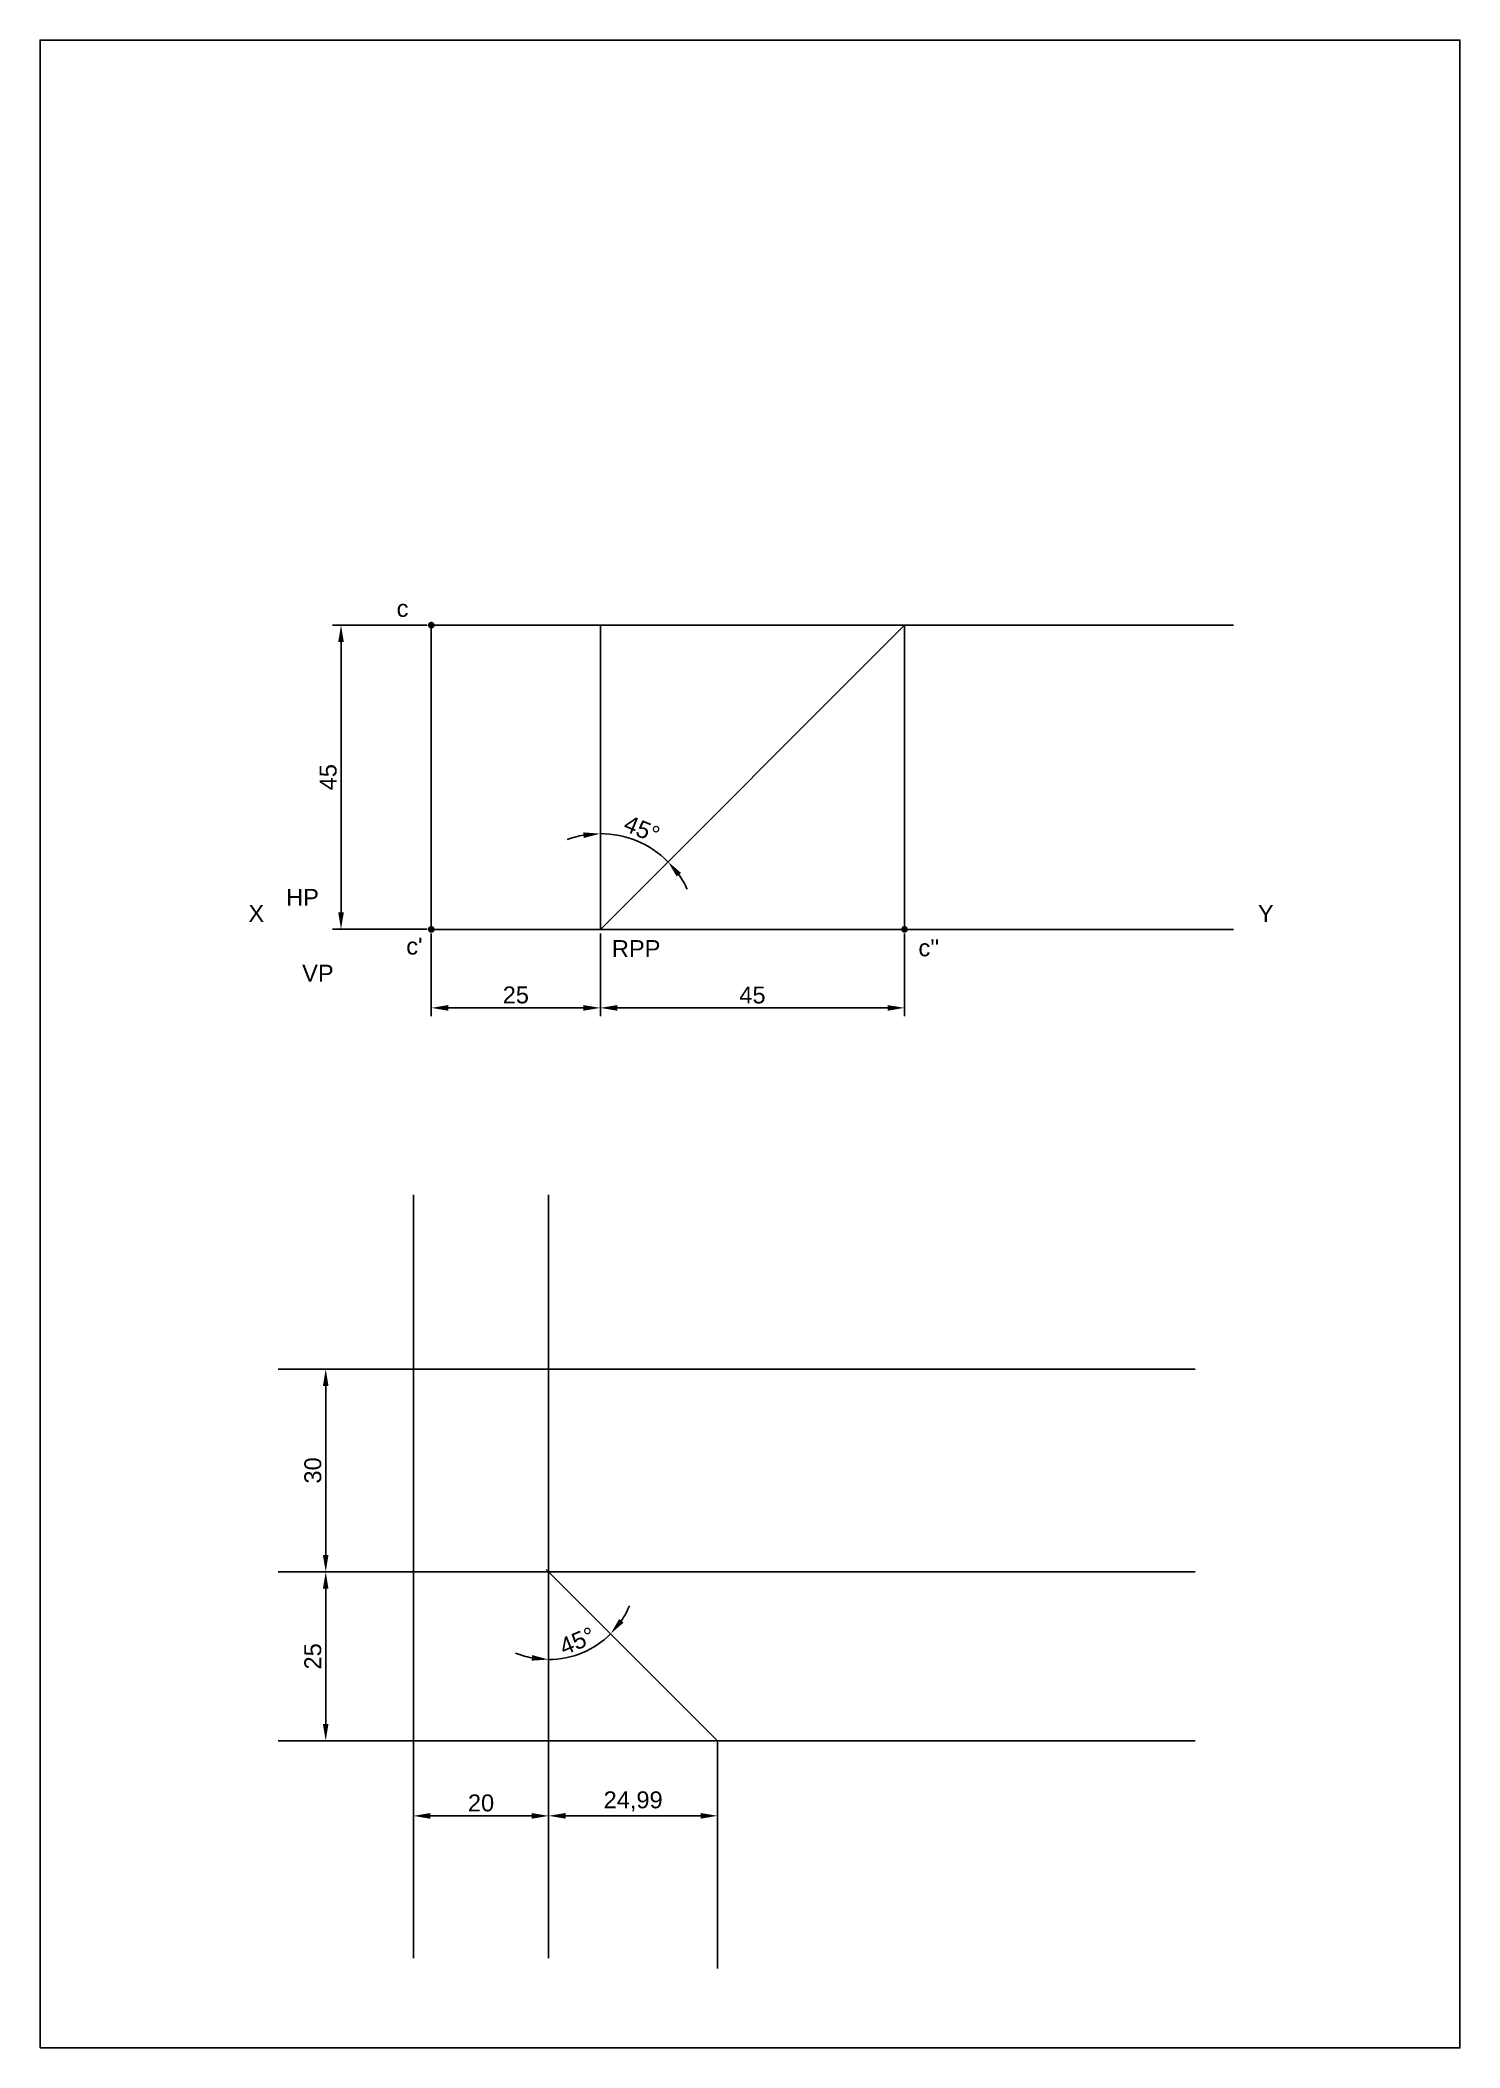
# Model space of a CAD drawing. Header units: millimetres. Extents: x -3698 to 4382, y -3850 to 4230.
# Drawn here: x 769.9 to 979.9, y -431.3 to -134.3 of the extents above; entities that cross this region are included whole.
import ezdxf

# ---------------------------------------------------------------- set-up
doc = ezdxf.new("R2010")
doc.units = ezdxf.units.MM
doc.styles.get("Standard").update_dxf_attribs({"font": 'arial.ttf'})
doc.dimstyles.new('ISO-25', dxfattribs={"dimtxt": 2.5, "dimasz": 2.5, "dimexe": 1.25, "dimexo": 0.625, "dimtad": 1, "dimtxsty": 'Standard', "dimcen": 2.5, "dimadec": 0, "dimazin": 0, "dimtfac": 1, "dimtmove": 0, "dimatfit": 3, "dimfxl": 1, "dimarcsym": 0})

msp = doc.modelspace()

# ---------------------------------------------------------------- texts
at = {"char_height": 2.5, "attachment_point": 1}
for s, width, heights, insert in [('c', 2.26235, [0], (822.656, -217.126)), ('X', 2.62204, [0], (800.735, -262.254)), ('Y', 2.62204, [0], (950.063, -262.254)), ("c'", 2.26235, [0], (824.081, -267.09)), ('RPP', 2.26235, [0], (854.499, -267.454)), ("c''", 2.26235, [6.08], (899.843, -267.34))]:
    msp.add_mtext_dynamic_manual_height_columns(s, width=width, gutter_width=12.5, heights=heights, dxfattribs=dict(at, insert=insert))
for s, insert in [('HP', (806.306, -259.868)), ('VP', (808.683, -271.094)), ('VP', (808.683, -271.094)), ('VP', (808.683, -271.094))]:
    msp.add_mtext(s, dxfattribs=dict(at, insert=insert))

# ---------------------------------------------------------------- blocks, each defined once
blk = doc.blocks.new('*D80')
at = {"color": 0, "lineweight": -2, "transparency": 16777216}
for p, q in [((827.16, -220.85), (813.18, -220.85)), ((814.43, -263.35), (814.43, -223.35)), ((827.16, -265.85), (813.18, -265.85))]:
    blk.add_line(p, q, dxfattribs=at)
at = {"color": 0, "transparency": 16777216}
for points in [[(814.02, -223.35), (814.85, -223.35), (814.43, -220.85)], [(814.02, -263.35), (814.85, -263.35), (814.43, -265.85)]]:
    blk.add_solid(points, dxfattribs=at)
at = {"layer": 'Defpoints', "color": 0, "transparency": 16777216}
for p in [(814.43, -220.85), (827.79, -220.85), (827.79, -265.85)]:
    blk.add_point(p, dxfattribs=at)
at = {"color": 0, "transparency": 16777216, "insert": (812.54, -243.35), "char_height": 2.5, "attachment_point": 5, "rotation": 90}
blk.add_mtext('45', dxfattribs=at)
blk = doc.blocks.new('*D81')
at = {"color": 0, "lineweight": -2, "transparency": 16777216}
for start, end in [(100.1336, 110.2672), (45, 90), (24.7328, 34.8664)]:
    blk.add_arc((852.79, -265.85), 14.15, start, end, dxfattribs=at)
at = {"color": 0, "transparency": 16777216}
for points in [[(850.26, -251.51), (850.34, -252.34), (852.79, -251.7)], [(864.08, -258.03), (864.72, -257.5), (862.8, -255.85)]]:
    blk.add_solid(points, dxfattribs=at)
at = {"layer": 'Defpoints', "color": 0, "transparency": 16777216}
for p in [(852.79, -181.28), (909.36, -209.29), (859.87, -253.6), (852.79, -265.85), (852.79, -322.12)]:
    blk.add_point(p, dxfattribs=at)
at = {"color": 0, "transparency": 16777216, "insert": (858.93, -251.03), "char_height": 2.5, "attachment_point": 5, "rotation": 337.5}
blk.add_mtext('45°', dxfattribs=at)
blk = doc.blocks.new('*D82')
at = {"color": 0, "lineweight": -2, "transparency": 16777216}
for p, q in [((827.79, -266.48), (827.79, -278.72)), ((852.79, -266.48), (852.79, -278.72)), ((830.29, -277.47), (850.29, -277.47))]:
    blk.add_line(p, q, dxfattribs=at)
at = {"color": 0, "transparency": 16777216}
for points in [[(830.29, -277.06), (830.29, -277.89), (827.79, -277.47)], [(850.29, -277.06), (850.29, -277.89), (852.79, -277.47)]]:
    blk.add_solid(points, dxfattribs=at)
at = {"layer": 'Defpoints', "color": 0, "transparency": 16777216}
for p in [(827.79, -265.85), (852.79, -265.85), (852.79, -277.47)]:
    blk.add_point(p, dxfattribs=at)
at = {"color": 0, "transparency": 16777216, "insert": (840.29, -275.57), "char_height": 2.5, "attachment_point": 5}
blk.add_mtext('25', dxfattribs=at)
blk = doc.blocks.new('*D83')
at = {"color": 0, "lineweight": -2, "transparency": 16777216}
for p, q in [((852.79, -266.48), (852.79, -278.72)), ((897.79, -266.48), (897.79, -278.72)), ((855.29, -277.47), (895.29, -277.47))]:
    blk.add_line(p, q, dxfattribs=at)
at = {"color": 0, "transparency": 16777216}
for points in [[(855.29, -277.06), (855.29, -277.89), (852.79, -277.47)], [(895.29, -277.06), (895.29, -277.89), (897.79, -277.47)]]:
    blk.add_solid(points, dxfattribs=at)
at = {"layer": 'Defpoints', "color": 0, "transparency": 16777216}
for p in [(852.79, -265.85), (897.79, -265.85), (897.79, -277.47)]:
    blk.add_point(p, dxfattribs=at)
at = {"color": 0, "transparency": 16777216, "insert": (875.29, -275.58), "char_height": 2.5, "attachment_point": 5}
blk.add_mtext('45', dxfattribs=at)
blk = doc.blocks.new('*D84')
at = {"color": 0, "lineweight": -2, "transparency": 16777216}
for p, q in [((824.52, -330.9), (810.92, -330.9)), ((812.17, -333.4), (812.17, -358.4)), ((824.52, -360.9), (810.92, -360.9))]:
    blk.add_line(p, q, dxfattribs=at)
at = {"color": 0, "transparency": 16777216}
for points in [[(811.75, -333.4), (812.58, -333.4), (812.17, -330.9)], [(811.75, -358.4), (812.58, -358.4), (812.17, -360.9)]]:
    blk.add_solid(points, dxfattribs=at)
at = {"layer": 'Defpoints', "color": 0, "transparency": 16777216}
for p in [(825.14, -330.9), (812.17, -360.9), (825.14, -360.9)]:
    blk.add_point(p, dxfattribs=at)
at = {"color": 0, "transparency": 16777216, "insert": (810.27, -345.9), "char_height": 2.5, "attachment_point": 5, "rotation": 90}
blk.add_mtext('30', dxfattribs=at)
blk = doc.blocks.new('*D85')
at = {"color": 0, "lineweight": -2, "transparency": 16777216}
for p, q in [((824.52, -360.9), (810.92, -360.9)), ((812.17, -363.4), (812.17, -383.4)), ((824.52, -385.9), (810.92, -385.9))]:
    blk.add_line(p, q, dxfattribs=at)
at = {"color": 0, "transparency": 16777216}
for points in [[(811.75, -363.4), (812.58, -363.4), (812.17, -360.9)], [(811.75, -383.4), (812.58, -383.4), (812.17, -385.9)]]:
    blk.add_solid(points, dxfattribs=at)
at = {"layer": 'Defpoints', "color": 0, "transparency": 16777216}
for p in [(825.14, -360.9), (812.17, -385.9), (825.14, -385.9)]:
    blk.add_point(p, dxfattribs=at)
at = {"color": 0, "transparency": 16777216, "insert": (810.27, -373.4), "char_height": 2.5, "attachment_point": 5, "rotation": 90}
blk.add_mtext('25', dxfattribs=at)
blk = doc.blocks.new('*D86')
at = {"color": 0, "lineweight": -2, "transparency": 16777216}
for p, q in [((825.14, -386.52), (825.14, -398.25)), ((845.14, -386.52), (845.14, -398.25)), ((827.64, -397), (842.64, -397))]:
    blk.add_line(p, q, dxfattribs=at)
at = {"color": 0, "transparency": 16777216}
for points in [[(827.64, -396.58), (827.64, -397.42), (825.14, -397)], [(842.64, -396.58), (842.64, -397.42), (845.14, -397)]]:
    blk.add_solid(points, dxfattribs=at)
at = {"layer": 'Defpoints', "color": 0, "transparency": 16777216}
for p in [(825.14, -385.9), (845.14, -385.9), (845.14, -397)]:
    blk.add_point(p, dxfattribs=at)
at = {"color": 0, "transparency": 16777216, "insert": (835.14, -395.1), "char_height": 2.5, "attachment_point": 5}
blk.add_mtext('20', dxfattribs=at)
blk = doc.blocks.new('*D87')
at = {"color": 0, "lineweight": -2, "transparency": 16777216}
for p, q in [((845.14, -386.52), (845.14, -398.24)), ((870.13, -386.52), (870.13, -398.24)), ((847.64, -396.99), (867.63, -396.99))]:
    blk.add_line(p, q, dxfattribs=at)
at = {"color": 0, "transparency": 16777216}
for points in [[(847.64, -396.58), (847.64, -397.41), (845.14, -396.99)], [(867.63, -396.58), (867.63, -397.41), (870.13, -396.99)]]:
    blk.add_solid(points, dxfattribs=at)
at = {"layer": 'Defpoints', "color": 0, "transparency": 16777216}
for p in [(845.14, -385.9), (870.13, -385.9), (870.13, -396.99)]:
    blk.add_point(p, dxfattribs=at)
at = {"color": 0, "transparency": 16777216, "insert": (857.64, -394.86), "char_height": 2.5, "attachment_point": 5}
blk.add_mtext('24,99', dxfattribs=at)
blk = doc.blocks.new('*D88')
at = {"color": 0, "lineweight": -2, "transparency": 16777216}
for start, end in [(326.0712, 337.1424), (270, 315), (247.8576, 258.9288)]:
    blk.add_arc((845.14, -360.91), 12.96, start, end, dxfattribs=at)
at = {"color": 0, "transparency": 16777216}
for points in [[(856.22, -368.41), (855.57, -367.88), (854.31, -370.07)], [(842.69, -373.21), (842.61, -374.04), (845.14, -373.87)]]:
    blk.add_solid(points, dxfattribs=at)
at = {"layer": 'Defpoints', "color": 0, "transparency": 16777216}
for p in [(845.14, -305.14), (844.78, -360.55), (848.5, -373.43), (870.13, -385.9), (845.14, -418.03)]:
    blk.add_point(p, dxfattribs=at)
at = {"color": 0, "transparency": 16777216, "insert": (849.38, -371.13), "char_height": 2.5, "attachment_point": 5, "rotation": 22.5}
blk.add_mtext('45°', dxfattribs=at)

# ---------------------------------------------------------------- dimensions: what is measured, and where the dimension line sits
for base, line1, line2, picture, middle in [((859.866, -253.597), ((852.789, -181.278), (852.789, -322.124)), ((852.789, -265.855), (909.358, -209.286)), '*D81', (858.931, -251.026)), ((848.497, -373.426), ((845.143, -305.141), (845.143, -418.025)), ((844.784, -360.55), (870.132, -385.899)), '*D88', (849.376, -371.129))]:
    dim = msp.add_angular_dim_2l(base=base, line1=line1, line2=line2, dimstyle='ISO-25')
    dim.commit()
    dim.dimension.update_dxf_attribs({"geometry": picture, "text_midpoint": middle})
for base, p1, p2, picture, middle in [((814.433, -220.855), (827.789, -265.855), (827.789, -220.855), '*D80', (812.536, -243.355)), ((812.168, -360.899), (825.143, -330.899), (825.143, -360.899), '*D84', (810.266, -345.899)), ((812.168, -385.899), (825.143, -360.899), (825.143, -385.899), '*D85', (810.267, -373.399))]:
    dim = msp.add_linear_dim(base=base, p1=p1, p2=p2, angle=90, dimstyle='ISO-25')
    dim.commit()
    dim.dimension.update_dxf_attribs({"geometry": picture, "text_midpoint": middle})
for base, p1, p2, picture, middle in [((852.789, -277.472), (827.789, -265.855), (852.789, -265.855), '*D82', (840.289, -275.571)), ((897.789, -277.472), (852.789, -265.855), (897.789, -265.855), '*D83', (875.289, -275.576)), ((845.143, -397.001), (825.143, -385.899), (845.143, -385.899), '*D86', (835.143, -395.099)), ((870.132, -396.992), (845.143, -385.899), (870.132, -385.899), '*D87', (857.637, -394.865))]:
    dim = msp.add_linear_dim(base=base, p1=p1, p2=p2, dimstyle='ISO-25')
    dim.commit()
    dim.dimension.update_dxf_attribs({"geometry": picture, "text_midpoint": middle})

# ---------------------------------------------------------------- linework, layer by layer
for p, q in [((827.539, -220.855), (946.458, -220.855)), ((827.789, -220.605), (827.789, -266.105)), ((852.789, -220.855), (852.789, -265.855)), ((852.789, -265.855), (897.789, -220.855)), ((897.789, -220.855), (897.789, -266.105)), ((897.789, -266.105), (897.789, -220.855)), ((827.539, -265.855), (946.458, -265.855)), ((825.143, -305.141), (825.143, -418.025)), ((845.143, -305.141), (845.143, -418.025)), ((805.122, -330.899), (940.777, -330.899)), ((805.122, -360.899), (940.777, -360.899)), ((844.784, -360.55), (870.132, -385.899)), ((805.122, -385.899), (940.777, -385.899)), ((870.132, -385.899), (870.132, -419.566))]:
    msp.add_line(p, q)
msp.add_lwpolyline([(769.927, -431.315), (979.927, -431.315), (979.927, -134.315), (769.927, -134.315)], close=True)
at = {"const_width": 0.5}
for points in [[(827.539, -220.855, 1), (828.039, -220.855, 1)], [(827.539, -265.855, 1), (828.039, -265.855, 1)], [(897.539, -265.855, 1), (898.039, -265.855, 1)]]:
    msp.add_lwpolyline(points, format="xyb", close=True, dxfattribs=at)
msp.add_circle((342.405, 190.305), 4040)

msp.set_redraw_order([(e.dxf.handle, doc.entitydb.next_handle()) for e in msp.query("TEXT MTEXT ATTDEF DIMENSION ARC_DIMENSION")])  # texts and dimensions are drawn at this point

doc.saveas('drawing.dxf')
